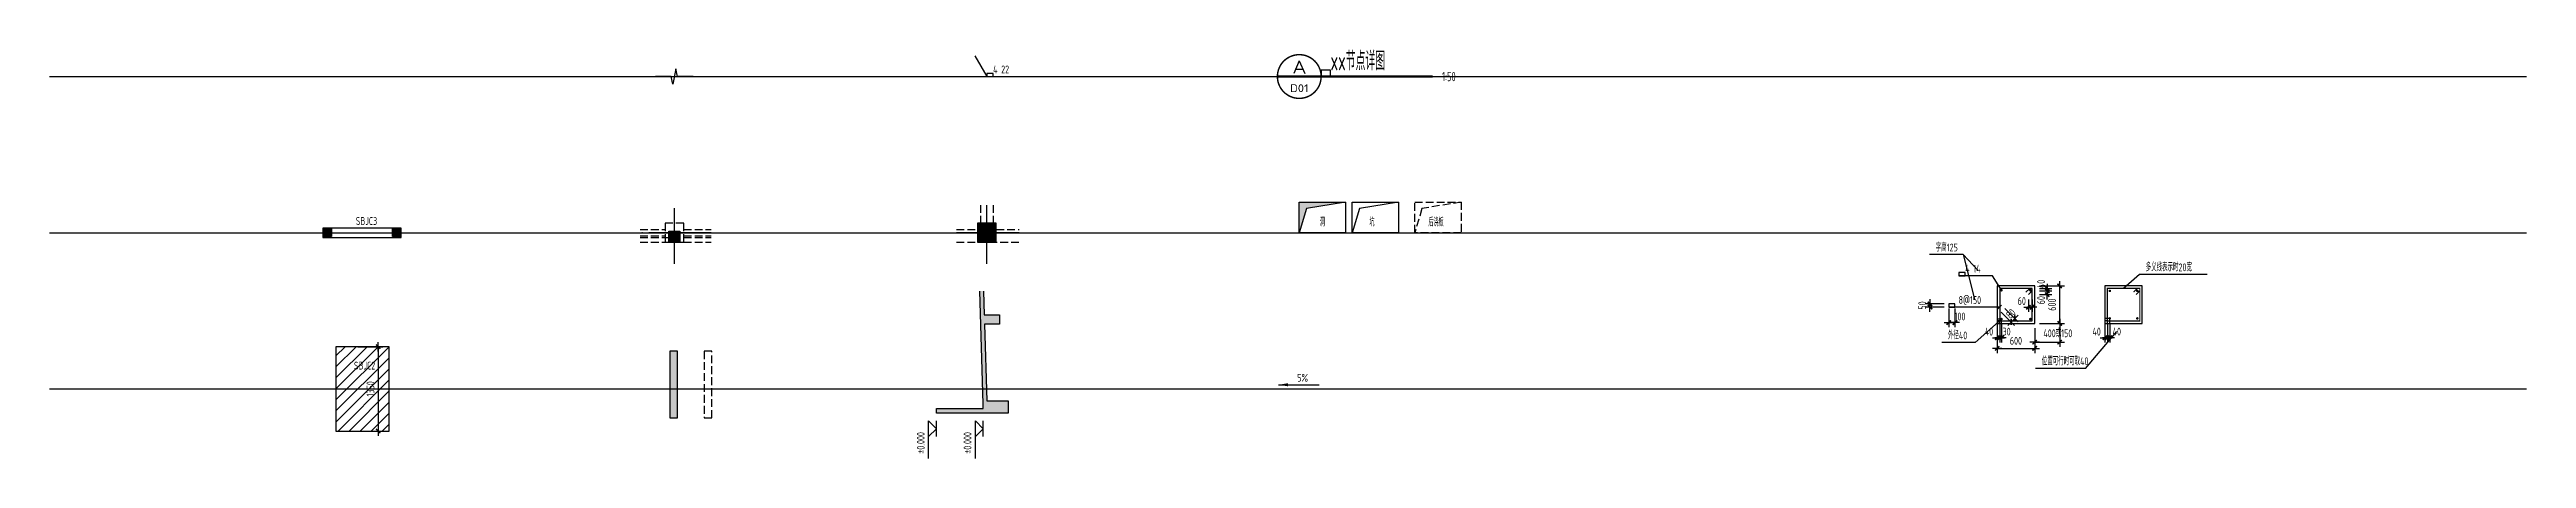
# Model space of a CAD drawing. Extents: x -469675 to 2400000, y -476501 to 2085364.
# Drawn here: x 0 to 39639, y -283615 to -277068 of the extents above; entities that cross this region are included whole.
import ezdxf
from ezdxf.enums import TextEntityAlignment as Align

# ---------------------------------------------------------------- set-up
doc = ezdxf.new("R2010")
doc.units = 0
doc.header["$LTSCALE"] = 1000
doc.header["$MEASUREMENT"] = 0
doc.linetypes.add('DASH', pattern=[0.35, 0.25, -0.1])
doc.linetypes.add('DOTE', pattern=[2.42, 2, -0.2, 0.02, -0.2])
doc.layers.get('0').update_dxf_attribs({"linetype": 'CONTINUOUS', "lineweight": 20})
doc.layers.get('Defpoints').update_dxf_attribs({"linetype": 'CONTINUOUS'})
for name, color, linetype in [('C-AXIS_DOTE', 1, 'DOTE'), ('C-BASE_WALL', 2, 'CONTINUOUS'), ('C-BASE_WALL_HATCH', 253, 'CONTINUOUS'), ('C-BASE_WALL_UNDER', 6, 'DASH'), ('C-BEAM', 4, 'DASH'), ('C-COLU', 2, 'CONTINUOUS'), ('C-COLU_HATCH', 253, 'CONTINUOUS'), ('C-COLU_UNDER', 6, 'DASH'), ('C-DETAIL', 3, 'CONTINUOUS'), ('C-DETAIL_DIM', 3, 'CONTINUOUS'), ('C-DETAIL_REIN', 40, 'CONTINUOUS'), ('C-DETAIL_TEXT', 4, 'CONTINUOUS'), ('C-LAYER1', 3, 'CONTINUOUS'), ('C-LAYER2', 3, 'CONTINUOUS'), ('C-PLAN_TEXT', 3, 'CONTINUOUS'), ('C-SLAB', 7, 'CONTINUOUS'), ('C-SLAB_HOLE', 252, 'CONTINUOUS')]:
    doc.layers.add(name, color=color, linetype=linetype)
doc.layers.add('C-注释', color=30, linetype='CONTINUOUS', plot=False)
doc.styles.add('COMPLEX', font='complex.shx', dxfattribs={"bigfont": 'gbhzfs.shx'})
doc.styles.add('DIM_FONT', font='gbxwxt.shx', dxfattribs={"width": 0.7, "bigfont": 'gbhzfs.shx'})
doc.styles.add('GBSTYLE', font='gbxwxt.shx', dxfattribs={"width": 0.7, "bigfont": 'gbhzfs.shx'})
doc.dimstyles.new('LEADER50', dxfattribs={"dimscale": 0.5, "dimtxt": 280, "dimasz": 300, "dimexe": 150, "dimexo": 150, "dimgap": 120, "dimtad": 1, "dimdec": 0, "dimzin": 0, "dimdsep": 46, "dimtxsty": 'DIM_FONT', "dimcen": 0.09, "dimclrd": 3, "dimclre": 3, "dimclrt": 7, "dimazin": 0, "dimtfac": 1, "dimtdec": 0, "dimtix": 1, "dimtmove": 2, "dimatfit": 3, "dimfxl": 0, "dimtolj": 1, "dimtzin": 0, "dimarcsym": 0})
doc.dimstyles.new('XB DIMN50', dxfattribs={"dimscale": 0.5, "dimtxt": 250, "dimasz": 1, "dimexe": 150, "dimexo": 150, "dimgap": 120, "dimtad": 1, "dimdec": 0, "dimzin": 0, "dimdsep": 46, "dimtxsty": 'DIM_FONT', "dimblk": '_dimx', "dimcen": 0.09, "dimclrd": 3, "dimclre": 3, "dimclrt": 7, "dimazin": 0, "dimtfac": 1, "dimtdec": 0, "dimtix": 1, "dimtmove": 2, "dimatfit": 3, "dimldrblk": '_dimx', "dimfxl": 0, "dimtolj": 1, "dimtzin": 0, "dimarcsym": 0})

msp = doc.modelspace()

# ---------------------------------------------------------------- texts
at = {"layer": 'C-DETAIL_TEXT', "color": 30, "ltscale": 0.5, "style": 'GBSTYLE', "width": 0.7}
msp.add_text('xx节点详图', height=300, rotation=0.00000003, dxfattribs=at).set_placement((20500, -277400))
at = {"layer": 'C-DETAIL_TEXT', "ltscale": 0.5, "style": 'GBSTYLE', "width": 0.7}
msp.add_text('4%%16022 ', height=125, rotation=359.99999995, dxfattribs=at).set_placement((15100, -277450))
at = {"layer": 'C-DETAIL_TEXT', "color": 3, "ltscale": 0.5, "style": 'GBSTYLE', "width": 0.7}
msp.add_text('1:50', height=150, rotation=359.99999987, dxfattribs=at).set_placement((22285, -277575))
at = {"layer": 'C-DETAIL_TEXT', "ltscale": 0.25, "style": 'GBSTYLE', "width": 0.7}
for s, p in [('4%%16014', (30657.5116, -280639.2816)), ('%%1608@150', (30492.8096, -281140.3274))]:
    msp.add_text(s, height=125, rotation=359.99999995, dxfattribs=at).set_placement(p)
at = {"layer": 'C-DETAIL_TEXT', "ltscale": 0.5}
for tag, text, height, style, width, p, p2 in [('A', '', 200, 'COMPLEX', 1.166667, (19900, -277450), (20100, -277450)), ('D01', '-', 125, 'GBSTYLE', 0.969231, (19850, -277750), (20150, -277750))]:
    msp.add_attdef(tag, text=text, height=height, dxfattribs=dict(at, style=style, width=width)).set_placement(p, p2, align=Align.FIT)
at = {"layer": 'C-LAYER2', "ltscale": 0.5, "style": 'GBSTYLE', "width": 0.7}
for s, p in [('SBJC3', (5071.8898, -279812.5)), ('SBJC2', (5041.8944, -282127.9864))]:
    msp.add_text(s, height=125, dxfattribs=at).set_placement(p, align=Align.MIDDLE)
at = {"layer": 'C-PLAN_TEXT', "ltscale": 0.5, "style": 'GBSTYLE', "width": 0.7}
msp.add_text('5%%%', height=125, rotation=359.99999995, dxfattribs=at).set_placement((19967.9204, -282384.9758))
at = {"layer": 'C-SLAB', "ltscale": 0.5, "style": 'GBSTYLE', "width": 0.65}
for s, p in [('洞', (20328.7408, -279896.9577)), ('坑', (21121.2631, -279896.9577)), ('后浇板', (22066.6609, -279896.9577))]:
    msp.add_text(s, height=125, dxfattribs=at).set_placement(p)
at = {"layer": 'C-注释', "color": 30, "ltscale": 0.25, "style": 'GBSTYLE', "width": 0.7}
for s, p in [('字高125', (30185.7666, -280299.9086)), ('多义线表示时20宽', (33545.6721, -280616.9645)), ('外径40', (30381.2062, -281707.4207)), ('位置可行时可取40', (31883.28, -282121.64))]:
    msp.add_text(s, height=125, rotation=359.99999995, dxfattribs=at).set_placement(p)

# ---------------------------------------------------------------- blocks, each defined once
blk = doc.blocks.new('_dimx')
blk.add_line((-150, 0), (150, 0))
at = {"const_width": 50}
blk.add_lwpolyline([(-70, -70), (70, 70)], dxfattribs=at)
blk = doc.blocks.new('*D249')
at = {"layer": 'C-LAYER2', "color": 3, "lineweight": -2, "ltscale": 0.5, "transparency": 16777216}
for p, q in [((4934, -281825), (5334, -281825)), ((5259, -281825), (5259, -283175)), ((4934, -283175), (5334, -283175))]:
    blk.add_line(p, q, dxfattribs=at)
at = {"layer": 'Defpoints', "color": 0, "ltscale": 0.5, "transparency": 16777216}
for p in [(4859, -281825), (4859, -283175), (5259, -283175)]:
    blk.add_point(p, dxfattribs=at)
at = {"layer": 'C-LAYER2', "color": 3, "lineweight": -2, "ltscale": 0.5, "transparency": 16777216, "xscale": 0.5, "yscale": 0.5, "zscale": 0.5}
for p, rotation in [((5259, -281825), 90), ((5259, -283175), 270)]:
    blk.add_blockref('_dimx', p, dxfattribs=dict(at, rotation=rotation))
at = {"layer": 'C-LAYER2', "color": 7, "ltscale": 0.5, "transparency": 16777216, "insert": (5136, -282500), "char_height": 125, "attachment_point": 5, "rotation": 90, "style": 'DIM_FONT'}
blk.add_mtext('\\A1;1350', dxfattribs=at)
blk = doc.blocks.new('BG_symbol')
at = {"layer": 'C-LAYER1', "ltscale": 100}
for p, q in [((250, 0), (0, 250)), ((1200, 250), (0, 250)), ((500, 0), (0, 0)), ((500, 250), (250, 0))]:
    blk.add_line(p, q, dxfattribs=at)
blk = doc.blocks.new('BG')
at = {"layer": 'C-PLAN_TEXT'}
blk.add_blockref('BG_symbol', (0, 0), dxfattribs=at)
at = {"layer": 'C-PLAN_TEXT', "style": 'GBSTYLE', "width": 0.7}
blk.add_attdef('标高', text='', height=250, dxfattribs=at).set_placement((700, 500), align=Align.MIDDLE)
blk = doc.blocks.new('*D416')
at = {"layer": 'C-DETAIL_DIM', "color": 3, "lineweight": -2, "ltscale": 0.25, "transparency": 16777216}
for p, q in [((31169, -281527), (31169, -281927)), ((31769, -281527), (31769, -281927)), ((31170, -281852), (31769, -281852))]:
    blk.add_line(p, q, dxfattribs=at)
at = {"layer": 'Defpoints', "color": 0, "ltscale": 0.25, "transparency": 16777216}
for p in [(31169, -281452), (31769, -281452), (31769, -281852)]:
    blk.add_point(p, dxfattribs=at)
at = {"layer": 'C-DETAIL_DIM', "color": 3, "lineweight": -2, "ltscale": 0.25, "transparency": 16777216, "xscale": 0.5, "yscale": 0.5, "zscale": 0.5, "rotation": 180}
blk.add_blockref('_dimx', (31169, -281852), dxfattribs=at)
at = {"layer": 'C-DETAIL_DIM', "color": 3, "lineweight": -2, "ltscale": 0.25, "transparency": 16777216, "xscale": 0.5, "yscale": 0.5, "zscale": 0.5}
blk.add_blockref('_dimx', (31769, -281852), dxfattribs=at)
at = {"layer": 'C-DETAIL_DIM', "color": 7, "ltscale": 0.25, "transparency": 16777216, "insert": (31469, -281730), "char_height": 125, "attachment_point": 5, "style": 'DIM_FONT'}
blk.add_mtext('\\A1;600', dxfattribs=at)
blk = doc.blocks.new('*D417')
at = {"layer": 'C-DETAIL_DIM', "color": 3, "lineweight": -2, "ltscale": 0.25, "transparency": 16777216}
for p, q in [((31844, -280852), (32244, -280852)), ((32169, -281452), (32169, -280853)), ((31844, -281452), (32244, -281452))]:
    blk.add_line(p, q, dxfattribs=at)
at = {"layer": 'Defpoints', "color": 0, "ltscale": 0.25, "transparency": 16777216}
for p in [(31769, -280852), (32169, -280852), (31769, -281452)]:
    blk.add_point(p, dxfattribs=at)
at = {"layer": 'C-DETAIL_DIM', "color": 3, "lineweight": -2, "ltscale": 0.25, "transparency": 16777216, "xscale": 0.5, "yscale": 0.5, "zscale": 0.5}
for p, rotation in [((32169, -280852), 90), ((32169, -281452), 270)]:
    blk.add_blockref('_dimx', p, dxfattribs=dict(at, rotation=rotation))
at = {"layer": 'C-DETAIL_DIM', "color": 7, "ltscale": 0.25, "transparency": 16777216, "insert": (32047, -281152), "char_height": 125, "attachment_point": 5, "rotation": 90, "style": 'DIM_FONT'}
blk.add_mtext('\\A1;600', dxfattribs=at)
blk = doc.blocks.new('*D418')
at = {"layer": 'C-注释', "color": 3, "lineweight": -2, "ltscale": 0.25, "transparency": 16777216}
for p, q in [((31169, -281682), (31168, -281682)), ((31169, -281457), (31169, -281757)), ((31169, -281682), (31209, -281682)), ((31209, -281457), (31209, -281757)), ((31210, -281682), (31210, -281682))]:
    blk.add_line(p, q, dxfattribs=at)
at = {"layer": 'Defpoints', "color": 0, "ltscale": 0.25, "transparency": 16777216}
for p in [(31169, -281382), (31209, -281382), (31209, -281682)]:
    blk.add_point(p, dxfattribs=at)
at = {"layer": 'C-注释', "color": 3, "lineweight": -2, "ltscale": 0.25, "transparency": 16777216, "xscale": 0.5, "yscale": 0.5, "zscale": 0.5}
blk.add_blockref('_dimx', (31169, -281682), dxfattribs=at)
at = {"layer": 'C-注释', "color": 3, "lineweight": -2, "ltscale": 0.25, "transparency": 16777216, "xscale": 0.5, "yscale": 0.5, "zscale": 0.5, "rotation": 180}
blk.add_blockref('_dimx', (31209, -281682), dxfattribs=at)
at = {"layer": 'C-注释', "color": 7, "ltscale": 0.25, "transparency": 16777216, "insert": (31038, -281584), "char_height": 125, "attachment_point": 5, "style": 'DIM_FONT'}
blk.add_mtext('\\A1;40', dxfattribs=at)
blk = doc.blocks.new('*D419')
at = {"layer": 'C-注释', "color": 3, "lineweight": -2, "ltscale": 0.25, "transparency": 16777216}
for p, q in [((31209, -281682), (31208, -281682)), ((31209, -281457), (31209, -281757)), ((31209, -281682), (31239, -281682)), ((31239, -281457), (31239, -281757)), ((31240, -281682), (31240, -281682))]:
    blk.add_line(p, q, dxfattribs=at)
at = {"layer": 'Defpoints', "color": 0, "ltscale": 0.25, "transparency": 16777216}
for p in [(31209, -281382), (31239, -281382), (31239, -281682)]:
    blk.add_point(p, dxfattribs=at)
at = {"layer": 'C-注释', "color": 3, "lineweight": -2, "ltscale": 0.25, "transparency": 16777216, "xscale": 0.5, "yscale": 0.5, "zscale": 0.5}
blk.add_blockref('_dimx', (31209, -281682), dxfattribs=at)
at = {"layer": 'C-注释', "color": 3, "lineweight": -2, "ltscale": 0.25, "transparency": 16777216, "xscale": 0.5, "yscale": 0.5, "zscale": 0.5, "rotation": 180}
blk.add_blockref('_dimx', (31239, -281682), dxfattribs=at)
at = {"layer": 'C-注释', "color": 7, "ltscale": 0.25, "transparency": 16777216, "insert": (31320, -281584), "char_height": 125, "attachment_point": 5, "style": 'DIM_FONT'}
blk.add_mtext('\\A1;30', dxfattribs=at)
blk = doc.blocks.new('*D420')
at = {"layer": 'C-注释', "color": 3, "lineweight": -2, "ltscale": 0.25, "transparency": 16777216}
for p, q in [((31234, -281272), (31446, -281484)), ((31290, -281215), (31503, -281427)), ((31393, -281431), (31392, -281431)), ((31393, -281431), (31450, -281374)), ((31450, -281374), (31450, -281373))]:
    blk.add_line(p, q, dxfattribs=at)
at = {"layer": 'Defpoints', "color": 0, "ltscale": 0.25, "transparency": 16777216}
for p in [(31181, -281219), (31237, -281162), (31450, -281374)]:
    blk.add_point(p, dxfattribs=at)
at = {"layer": 'C-注释', "color": 3, "lineweight": -2, "ltscale": 0.25, "transparency": 16777216, "xscale": 0.5, "yscale": 0.5, "zscale": 0.5}
for p, rotation in [((31393, -281431), 45), ((31450, -281374), 225)]:
    blk.add_blockref('_dimx', p, dxfattribs=dict(at, rotation=rotation))
at = {"layer": 'C-注释', "color": 7, "ltscale": 0.25, "transparency": 16777216, "insert": (31387, -281298), "char_height": 125, "attachment_point": 5, "rotation": 45, "style": 'DIM_FONT'}
blk.add_mtext('\\A1;80', dxfattribs=at)
blk = doc.blocks.new('*D421')
at = {"layer": 'C-注释', "color": 3, "lineweight": -2, "ltscale": 0.25, "transparency": 16777216}
for p, q in [((30393, -281215), (30393, -281515)), ((30493, -281215), (30493, -281515)), ((30392, -281440), (30392, -281440)), ((30393, -281440), (30493, -281440)), ((30493, -281440), (30494, -281440))]:
    blk.add_line(p, q, dxfattribs=at)
at = {"layer": 'Defpoints', "color": 0, "ltscale": 0.25, "transparency": 16777216}
for p in [(30393, -281140), (30493, -281140), (30493, -281440)]:
    blk.add_point(p, dxfattribs=at)
at = {"layer": 'C-注释', "color": 3, "lineweight": -2, "ltscale": 0.25, "transparency": 16777216, "xscale": 0.5, "yscale": 0.5, "zscale": 0.5}
blk.add_blockref('_dimx', (30393, -281440), dxfattribs=at)
at = {"layer": 'C-注释', "color": 3, "lineweight": -2, "ltscale": 0.25, "transparency": 16777216, "xscale": 0.5, "yscale": 0.5, "zscale": 0.5, "rotation": 180}
blk.add_blockref('_dimx', (30493, -281440), dxfattribs=at)
at = {"layer": 'C-注释', "color": 7, "ltscale": 0.25, "transparency": 16777216, "insert": (30574, -281342), "char_height": 125, "attachment_point": 5, "style": 'DIM_FONT'}
blk.add_mtext('\\A1;100', dxfattribs=at)
blk = doc.blocks.new('*D422')
at = {"layer": 'C-注释', "color": 3, "lineweight": -2, "ltscale": 0.25, "transparency": 16777216}
for p, q in [((30318, -281140), (30018, -281140)), ((30318, -281190), (30018, -281190)), ((30093, -281140), (30093, -281139)), ((30093, -281140), (30093, -281190)), ((30093, -281191), (30093, -281191))]:
    blk.add_line(p, q, dxfattribs=at)
at = {"layer": 'Defpoints', "color": 0, "ltscale": 0.25, "transparency": 16777216}
for p in [(30093, -281190), (30393, -281140), (30393, -281190)]:
    blk.add_point(p, dxfattribs=at)
at = {"layer": 'C-注释', "color": 3, "lineweight": -2, "ltscale": 0.25, "transparency": 16777216, "xscale": 0.5, "yscale": 0.5, "zscale": 0.5}
for p, rotation in [((30093, -281140), 270), ((30093, -281190), 90)]:
    blk.add_blockref('_dimx', p, dxfattribs=dict(at, rotation=rotation))
at = {"layer": 'C-注释', "color": 7, "ltscale": 0.25, "transparency": 16777216, "insert": (29970, -281165), "char_height": 125, "attachment_point": 5, "rotation": 90, "style": 'DIM_FONT'}
blk.add_mtext('\\A1;50', dxfattribs=at)
blk = doc.blocks.new('*D423')
at = {"layer": 'C-注释', "color": 3, "lineweight": -2, "ltscale": 0.25, "transparency": 16777216}
for p, q in [((31669, -281192), (31668, -281192)), ((31669, -281067), (31669, -281267)), ((31669, -281192), (31729, -281192)), ((31729, -281067), (31729, -281267)), ((31730, -281192), (31730, -281192))]:
    blk.add_line(p, q, dxfattribs=at)
at = {"layer": 'Defpoints', "color": 0, "ltscale": 0.25, "transparency": 16777216}
for p in [(31669, -280992), (31729, -280992), (31729, -281192)]:
    blk.add_point(p, dxfattribs=at)
at = {"layer": 'C-注释', "color": 3, "lineweight": -2, "ltscale": 0.25, "transparency": 16777216, "xscale": 0.5, "yscale": 0.5, "zscale": 0.5}
blk.add_blockref('_dimx', (31669, -281192), dxfattribs=at)
at = {"layer": 'C-注释', "color": 3, "lineweight": -2, "ltscale": 0.25, "transparency": 16777216, "xscale": 0.5, "yscale": 0.5, "zscale": 0.5, "rotation": 180}
blk.add_blockref('_dimx', (31729, -281192), dxfattribs=at)
at = {"layer": 'C-注释', "color": 7, "ltscale": 0.25, "transparency": 16777216, "insert": (31563, -281094), "char_height": 125, "attachment_point": 5, "style": 'DIM_FONT'}
blk.add_mtext('\\A1;60', dxfattribs=at)
blk = doc.blocks.new('*D424')
at = {"layer": 'C-注释', "color": 3, "lineweight": -2, "ltscale": 0.25, "transparency": 16777216}
for p, q in [((31844, -280932), (32044, -280932)), ((31844, -280992), (32044, -280992)), ((31969, -280932), (31969, -280931)), ((31969, -280992), (31969, -280932)), ((31969, -280993), (31969, -280993))]:
    blk.add_line(p, q, dxfattribs=at)
at = {"layer": 'Defpoints', "color": 0, "ltscale": 0.25, "transparency": 16777216}
for p in [(31769, -280932), (31769, -280992), (31969, -280932)]:
    blk.add_point(p, dxfattribs=at)
at = {"layer": 'C-注释', "color": 3, "lineweight": -2, "ltscale": 0.25, "transparency": 16777216, "xscale": 0.5, "yscale": 0.5, "zscale": 0.5}
for p, rotation in [((31969, -280932), 270), ((31969, -280992), 90)]:
    blk.add_blockref('_dimx', p, dxfattribs=dict(at, rotation=rotation))
at = {"layer": 'C-注释', "color": 7, "ltscale": 0.25, "transparency": 16777216, "insert": (31871, -281080), "char_height": 125, "attachment_point": 5, "rotation": 90, "style": 'DIM_FONT'}
blk.add_mtext('\\A1;60', dxfattribs=at)
blk = doc.blocks.new('*D425')
at = {"layer": 'C-注释', "color": 3, "lineweight": -2, "ltscale": 0.25, "transparency": 16777216}
for p, q in [((31769, -281527), (31769, -281827)), ((31770, -281752), (32169, -281752)), ((32169, -281527), (32169, -281827))]:
    blk.add_line(p, q, dxfattribs=at)
at = {"layer": 'Defpoints', "color": 0, "ltscale": 0.25, "transparency": 16777216}
for p in [(31769, -281452), (32169, -281452), (32169, -281752)]:
    blk.add_point(p, dxfattribs=at)
at = {"layer": 'C-注释', "color": 3, "lineweight": -2, "ltscale": 0.25, "transparency": 16777216, "xscale": 0.5, "yscale": 0.5, "zscale": 0.5, "rotation": 180}
blk.add_blockref('_dimx', (31769, -281752), dxfattribs=at)
at = {"layer": 'C-注释', "color": 3, "lineweight": -2, "ltscale": 0.25, "transparency": 16777216, "xscale": 0.5, "yscale": 0.5, "zscale": 0.5}
blk.add_blockref('_dimx', (32169, -281752), dxfattribs=at)
at = {"layer": 'C-注释', "color": 7, "ltscale": 0.25, "transparency": 16777216, "insert": (32140, -281612), "char_height": 125, "attachment_point": 5, "style": 'DIM_FONT'}
blk.add_mtext('\\A1;400或150', dxfattribs=at)
blk = doc.blocks.new('*D426')
at = {"layer": 'C-注释', "color": 3, "lineweight": -2, "ltscale": 0.25, "transparency": 16777216}
for p, q in [((31844, -280892), (32044, -280892)), ((31844, -280932), (32044, -280932)), ((31969, -280892), (31969, -280891)), ((31969, -280932), (31969, -280892)), ((31969, -280933), (31969, -280933))]:
    blk.add_line(p, q, dxfattribs=at)
at = {"layer": 'Defpoints', "color": 0, "ltscale": 0.25, "transparency": 16777216}
for p in [(31769, -280892), (31769, -280932), (31969, -280892)]:
    blk.add_point(p, dxfattribs=at)
at = {"layer": 'C-注释', "color": 3, "lineweight": -2, "ltscale": 0.25, "transparency": 16777216, "xscale": 0.5, "yscale": 0.5, "zscale": 0.5}
for p, rotation in [((31969, -280892), 270), ((31969, -280932), 90)]:
    blk.add_blockref('_dimx', p, dxfattribs=dict(at, rotation=rotation))
at = {"layer": 'C-注释', "color": 7, "ltscale": 0.25, "transparency": 16777216, "insert": (31871, -280821), "char_height": 125, "attachment_point": 5, "rotation": 90, "style": 'DIM_FONT'}
blk.add_mtext('\\A1;40', dxfattribs=at)
blk = doc.blocks.new('*D427')
at = {"layer": 'C-注释', "color": 3, "lineweight": -2, "ltscale": 0.25, "transparency": 16777216}
for p, q in [((32891, -281682), (32891, -281682)), ((32892, -281457), (32892, -281757)), ((32892, -281682), (32932, -281682)), ((32932, -281457), (32932, -281757)), ((32932, -281682), (32933, -281682))]:
    blk.add_line(p, q, dxfattribs=at)
at = {"layer": 'Defpoints', "color": 0, "ltscale": 0.25, "transparency": 16777216}
for p in [(32892, -281382), (32932, -281382), (32932, -281682)]:
    blk.add_point(p, dxfattribs=at)
at = {"layer": 'C-注释', "color": 3, "lineweight": -2, "ltscale": 0.25, "transparency": 16777216, "xscale": 0.5, "yscale": 0.5, "zscale": 0.5}
blk.add_blockref('_dimx', (32892, -281682), dxfattribs=at)
at = {"layer": 'C-注释', "color": 3, "lineweight": -2, "ltscale": 0.25, "transparency": 16777216, "xscale": 0.5, "yscale": 0.5, "zscale": 0.5, "rotation": 180}
blk.add_blockref('_dimx', (32932, -281682), dxfattribs=at)
at = {"layer": 'C-注释', "color": 7, "ltscale": 0.25, "transparency": 16777216, "insert": (32761, -281584), "char_height": 125, "attachment_point": 5, "style": 'DIM_FONT'}
blk.add_mtext('\\A1;40', dxfattribs=at)
blk = doc.blocks.new('*D428')
at = {"layer": 'C-注释', "color": 3, "lineweight": -2, "ltscale": 0.25, "transparency": 16777216}
for p, q in [((32931, -281682), (32931, -281682)), ((32932, -281457), (32932, -281757)), ((32932, -281682), (32972, -281682)), ((32972, -281457), (32972, -281757)), ((32972, -281682), (32973, -281682))]:
    blk.add_line(p, q, dxfattribs=at)
at = {"layer": 'Defpoints', "color": 0, "ltscale": 0.25, "transparency": 16777216}
for p in [(32932, -281382), (32972, -281382), (32972, -281682)]:
    blk.add_point(p, dxfattribs=at)
at = {"layer": 'C-注释', "color": 3, "lineweight": -2, "ltscale": 0.25, "transparency": 16777216, "xscale": 0.5, "yscale": 0.5, "zscale": 0.5}
blk.add_blockref('_dimx', (32932, -281682), dxfattribs=at)
at = {"layer": 'C-注释', "color": 3, "lineweight": -2, "ltscale": 0.25, "transparency": 16777216, "xscale": 0.5, "yscale": 0.5, "zscale": 0.5, "rotation": 180}
blk.add_blockref('_dimx', (32972, -281682), dxfattribs=at)
at = {"layer": 'C-注释', "color": 7, "ltscale": 0.25, "transparency": 16777216, "insert": (33084, -281584), "char_height": 125, "attachment_point": 5, "style": 'DIM_FONT'}
blk.add_mtext('\\A1;40', dxfattribs=at)

# ---------------------------------------------------------------- dimensions: what is measured, and where the dimension line sits
at = {"layer": 'C-DETAIL_DIM', "ltscale": 0.25}
dim = msp.add_linear_dim(base=(32169.1061, -280852.1222), p1=(31769.1061, -281452.1222), p2=(31769.1061, -280852.1222), angle=90, dimstyle='XB DIMN50', dxfattribs=at)
dim.commit()
dim.dimension.update_dxf_attribs({"geometry": '*D417', "text_midpoint": (32046.6061, -281152.1222)})
dim = msp.add_linear_dim(base=(31769.1061, -281852.1222), p1=(31169.1061, -281452.1222), p2=(31769.1061, -281452.1222), dimstyle='XB DIMN50', dxfattribs=at)
dim.commit()
dim.dimension.update_dxf_attribs({"geometry": '*D416', "text_midpoint": (31469.1061, -281729.6222)})
at = {"layer": 'C-LAYER2', "ltscale": 0.5}
dim = msp.add_linear_dim(base=(5258.9368, -283175), p1=(4858.9368, -281825), p2=(4858.9368, -283175), angle=90, dimstyle='XB DIMN50', dxfattribs=at)
dim.commit()
dim.dimension.update_dxf_attribs({"geometry": '*D249', "text_midpoint": (5136.4368, -282500)})
at = {"layer": 'C-注释', "color": 30, "ltscale": 0.25}
for base, p1, p2, picture, middle in [((31729.1061, -281192.1222), (31669.1061, -280992.1222), (31729.1061, -280992.1222), '*D423', (31563.313, -281094.1222)), ((30492.8096, -281440.3274), (30392.8096, -281140.3274), (30492.8096, -281140.3274), '*D421', (30573.5237, -281342.3274)), ((31209.1061, -281682.1222), (31169.1061, -281382.1222), (31209.1061, -281382.1222), '*D418', (31038.0466, -281584.1222)), ((31239.1061, -281682.1222), (31209.1061, -281382.1222), (31239.1061, -281382.1222), '*D419', (31319.8201, -281584.1222)), ((32931.8153, -281682.1222), (32891.8153, -281382.1222), (32931.8153, -281382.1222), '*D427', (32760.7559, -281584.1222)), ((32971.8153, -281682.1222), (32931.8153, -281382.1222), (32971.8153, -281382.1222), '*D428', (33084.4341, -281584.1222))]:
    dim = msp.add_linear_dim(base=base, p1=p1, p2=p2, dimstyle='XB DIMN50', dxfattribs=at)
    dim.commit()
    dim.dimension.update_dxf_attribs({"geometry": picture, "text_midpoint": middle, "dimtype": 160})
for base, p1, p2, angle, picture, middle in [((31969.1061, -280892.1222), (31769.1061, -280932.1222), (31769.1061, -280892.1222), 90, '*D426', (31871.1061, -280821.4082)), ((31969.1061, -280932.1222), (31769.1061, -280992.1222), (31769.1061, -280932.1222), 90, '*D424', (31871.1061, -281080.0251)), ((31449.5224, -281374.1752), (31180.8218, -281218.6117), (31237.3904, -281162.0431), 45, '*D420', (31387.297, -281297.8076))]:
    dim = msp.add_linear_dim(base=base, p1=p1, p2=p2, angle=angle, dimstyle='XB DIMN50', dxfattribs=at)
    dim.commit()
    dim.dimension.update_dxf_attribs({"geometry": picture, "text_midpoint": middle, "dimtype": 160})
dim = msp.add_linear_dim(base=(30092.8096, -281190.3274), p1=(30392.8096, -281140.3274), p2=(30392.8096, -281190.3274), angle=270, dimstyle='XB DIMN50', dxfattribs=at)
dim.commit()
dim.dimension.update_dxf_attribs({"geometry": '*D422', "text_midpoint": (29970.3096, -281165.3274)})
dim = msp.add_linear_dim(base=(32169.1061, -281752.1222), p1=(31769.1061, -281452.1222), p2=(32169.1061, -281452.1222), text='<>或150', dimstyle='XB DIMN50', dxfattribs=at)
dim.commit()
dim.dimension.update_dxf_attribs({"geometry": '*D425', "text_midpoint": (32139.742, -281611.859), "dimtype": 160})

# ---------------------------------------------------------------- hatches: boundary and pattern name
at = {"layer": 'C-LAYER1', "ltscale": 0.5}
msp.add_hatch(color=252, dxfattribs=at).paths.add_polyline_path([(14946.5313, -280933.7693), (14886.5029, -280933.7693), (14942.07, -282739.7004), (14942.07, -282814.7004), (14192.07, -282814.7004), (14192.07, -282889.7004), (15342.07, -282889.7004), (15342.07, -282689.7004), (15000.5599, -282689.7004), (14962.8676, -281464.7004), (15200.5315, -281464.7004), (15200.5315, -281314.7004), (14958.2522, -281314.7004)])
at = {"layer": 'C-LAYER2', "ltscale": 0.5}
h = msp.add_hatch(dxfattribs=at)
h.set_pattern_fill('ANSI31', color=256, scale=1000, style=0)
h.set_pattern_definition([(45, (-73141.11, -298000), (-88.38835, 88.38835), [])])
h.paths.add_polyline_path([(5433.8925, -281825), (4583.8925, -281825), (4583.8925, -283175), (5433.8925, -283175)])
h.paths.add_polyline_path([(4829.7258, -282008.75), (5188.0592, -282008.75), (5188.0592, -282196.25), (4829.7258, -282196.25)], flags=24)
h.paths.add_polyline_path([(5042.6868, -282685.4167), (5042.6868, -282314.5833), (5230.1868, -282314.5833), (5230.1868, -282685.4167)], flags=24)

# ---------------------------------------------------------------- linework, layer by layer
at = {"layer": 'C-AXIS_DOTE', "ltscale": 0.5}
for p, q in [((10000, -280500), (10000, -279605.7598)), ((15000, -280500), (15000, -279557.6456)), ((10590.253, -280000), (9449.916, -280000)), ((15517.0466, -280000), (14514.0637, -280000))]:
    msp.add_line(p, q, dxfattribs=at)
at = {"layer": 'C-BASE_WALL', "ltscale": 0.5}
msp.add_lwpolyline([(10049.4463, -281897.677), (9924.4463, -281897.677), (9924.4463, -282964.4952), (10049.4463, -282964.4952)], close=True, dxfattribs=at)
at = {"layer": 'C-BASE_WALL_HATCH', "ltscale": 0.5}
msp.add_solid([(10049.4463, -282964.4952), (9924.4463, -282964.4952), (10049.4463, -281897.677), (9924.4463, -281897.677)], dxfattribs=at)
at = {"layer": 'C-BASE_WALL_UNDER', "ltscale": 0.5}
msp.add_lwpolyline([(10599.9506, -281897.677), (10474.9506, -281897.677), (10474.9506, -282964.4952), (10599.9506, -282964.4952)], close=True, dxfattribs=at)
at = {"layer": 'C-BEAM', "ltscale": 0.5}
for p, q in [((14900, -279557.6456), (14900, -279850)), ((15100, -279557.6456), (15100, -279850)), ((9449.916, -279950), (9850, -279950)), ((9449.916, -280050), (9850, -280050)), ((9449.916, -280075), (10590.253, -280075)), ((9449.916, -280150), (10590.253, -280150)), ((10150, -279950), (10590.253, -279950)), ((10150, -280050), (10590.253, -280050)), ((14514.0637, -279950), (14850, -279950)), ((14514.0637, -280150), (15517.0466, -280150)), ((15150, -279950), (15517.0466, -279950))]:
    msp.add_line(p, q, dxfattribs=at)
at = {"layer": 'C-COLU', "ltscale": 0.5}
for points in [[(15150, -279850), (14850, -279850), (14850, -280150), (15150, -280150)], [(9912.5, -279974.9996), (10087.5, -279974.9996), (10087.5, -280149.9996), (9912.5, -280149.9996)]]:
    msp.add_lwpolyline(points, close=True, dxfattribs=at)
at = {"layer": 'C-COLU_HATCH', "ltscale": 0.5}
for points in [[(15150, -280150), (14850, -280150), (15150, -279850), (14850, -279850)], [(9912.5, -280149.9996), (10087.5, -280149.9996), (9912.5, -279974.9996), (10087.5, -279974.9996)]]:
    msp.add_solid(points, dxfattribs=at)
at = {"layer": 'C-COLU_UNDER', "ltscale": 0.5}
msp.add_lwpolyline([(10150, -279850), (9850, -279850), (9850, -280150), (10150, -280150)], close=True, dxfattribs=at)
at = {"layer": 'C-DETAIL', "color": 1, "ltscale": 0.5}
msp.add_lwpolyline([(10300, -277500), (10050, -277500), (10025, -277375), (9975, -277625), (9950, -277500), (9700, -277500)], dxfattribs=at)
at = {"layer": 'C-DETAIL', "ltscale": 0.25}
for points in [[(31169.1061, -281452.1222), (31769.1061, -281452.1222), (31769.1061, -280852.1222), (31169.1061, -280852.1222)], [(32891.8153, -281452.1222), (33491.8153, -281452.1222), (33491.8153, -280852.1222), (32891.8153, -280852.1222)]]:
    msp.add_lwpolyline(points, close=True, dxfattribs=at)
at = {"layer": 'C-DETAIL_REIN', "ltscale": 0.25}
for p, q in [((31689.1061, -280892.1222), (31629.1061, -280952.1222)), ((31729.1061, -280932.1222), (31669.1061, -280992.1222))]:
    msp.add_line(p, q, dxfattribs=at)
msp.add_lwpolyline([(31209.1061, -281412.1222), (31729.1061, -281412.1222), (31729.1061, -280892.1222), (31209.1061, -280892.1222)], close=True, dxfattribs=at)
at = {"layer": 'C-DETAIL_REIN', "ltscale": 0.25, "const_width": 20}
for points in [[(31249.1061, -280922.1222, 1), (31229.1061, -280922.1222, 1)], [(31689.1061, -280922.1222, -1), (31709.1061, -280922.1222, -1)], [(32981.8153, -280932.1222, 1), (32961.8153, -280932.1222, 1)], [(33401.8153, -280932.1222, -1), (33421.8153, -280932.1222, -1)], [(31249.1061, -281382.1222, -1), (31229.1061, -281382.1222, -1)], [(31689.1061, -281382.1222, 1), (31709.1061, -281382.1222, 1)], [(32981.8153, -281372.1222, -1), (32961.8153, -281372.1222, -1)], [(33401.8153, -281372.1222, 1), (33421.8153, -281372.1222, 1)]]:
    msp.add_lwpolyline(points, format="xyb", close=True, dxfattribs=at)
msp.add_lwpolyline([(32931.8153, -281412.1222), (33451.8153, -281412.1222), (33451.8153, -280892.1222), (32931.8153, -280892.1222)], close=True, dxfattribs=at)
for points in [[(33411.8153, -280892.1222), (33351.8153, -280952.1222)], [(33451.8153, -280932.1222), (33391.8153, -280992.1222)]]:
    msp.add_lwpolyline(points, dxfattribs=at)
at = {"layer": 'C-DETAIL_TEXT', "ltscale": 0.25}
for p, q in [((31093.9349, -280689.2816), (30557.5116, -280689.2816)), ((31239.1061, -280922.1222), (31093.9349, -280689.2816)), ((31209.1061, -281190.3274), (30392.8096, -281190.3274)), ((31237.3904, -281162.0431), (31180.8218, -281218.6117))]:
    msp.add_line(p, q, dxfattribs=at)
at = {"layer": 'C-DETAIL_TEXT', "ltscale": 0.5, "flags": 128}
msp.add_lwpolyline([(14807.5499, -277166.6667), (15000, -277500), (15750, -277500)], dxfattribs=at)
at = {"layer": 'C-DETAIL_TEXT', "ltscale": 0.5, "const_width": 23.3333, "flags": 128}
msp.add_lwpolyline([(19650, -277500, 1), (20350, -277500, 1)], format="xyb", close=True, dxfattribs=at)
at = {"layer": 'C-DETAIL_TEXT', "color": 3, "ltscale": 0.5, "const_width": 35, "flags": 128}
msp.add_lwpolyline([(22135, -277500), (19650, -277500)], dxfattribs=at)
at = {"layer": 'C-LAYER1', "color": 2, "ltscale": 0.5, "flags": 128}
msp.add_lwpolyline([(14946.5313, -280933.7693), (14958.2522, -281314.7004), (15200.5315, -281314.7004), (15200.5315, -281464.7004), (14962.8676, -281464.7004), (15000.5599, -282689.7004), (15342.07, -282689.7004), (15342.07, -282889.7004), (14992.07, -282889.7004), (14992.07, -282889.7004), (14192.07, -282889.7004), (14192.07, -282814.7004), (14942.07, -282814.7004), (14942.07, -282739.7004), (14886.5029, -280933.7693)], dxfattribs=at)
at = {"layer": 'C-LAYER2', "color": 1, "linetype": 'DOTE', "ltscale": 0.5}
msp.add_line((4287.5, -280000), (5712.5, -280000), dxfattribs=at)
at = {"layer": 'C-LAYER2', "ltscale": 0.5}
for points in [[(5625, -279925), (4375, -279925), (4375, -280075), (5625, -280075)], [(4512.5, -279937.5), (4512.5, -280062.5), (4387.5, -280062.5), (4387.5, -279937.5)], [(5612.5, -279937.5), (5612.5, -280062.5), (5487.5, -280062.5), (5487.5, -279937.5)], [(4583.8925, -281825), (4583.8925, -283175), (5433.8925, -283175), (5433.8925, -281825)]]:
    msp.add_lwpolyline(points, close=True, dxfattribs=at)
at = {"layer": 'C-LAYER2', "color": 253, "ltscale": 0.5}
for points in [[(4387.5, -279937.5), (4387.5, -280062.5), (4512.5, -279937.5), (4512.5, -280062.5)], [(5487.5, -279937.5), (5487.5, -280062.5), (5612.5, -279937.5), (5612.5, -280062.5)]]:
    msp.add_solid(points, dxfattribs=at)
at = {"layer": 'C-SLAB', "ltscale": 0.5}
for points in [[(20000, -279509.7482), (20741.9671, -279509.7482), (20741.9671, -280000), (20000, -280000)], [(20848.4818, -279509.7482), (21590.4489, -279509.7482), (21590.4489, -280000), (20848.4818, -280000)]]:
    msp.add_lwpolyline(points, close=True, dxfattribs=at)
for points in [[(20741.9671, -279509.7482), (20113.1019, -279613.5522), (20000, -280000)], [(21590.4489, -279509.7482), (20961.5836, -279613.5522), (20848.4818, -280000)]]:
    msp.add_lwpolyline(points, dxfattribs=at)
at = {"layer": 'C-SLAB', "color": 3, "linetype": 'DASH', "ltscale": 0.5}
msp.add_lwpolyline([(21849.2129, -279509.7482), (22591.1801, -279509.7482), (22591.1801, -280000), (21849.2129, -280000)], close=True, dxfattribs=at)
msp.add_lwpolyline([(22591.1801, -279509.7482), (21962.3148, -279613.5522), (21849.2129, -280000)], dxfattribs=at)
at = {"layer": 'C-SLAB_HOLE', "ltscale": 0.5}
msp.add_solid([(20000, -280000), (20000, -279509.7482), (20113.1019, -279613.5522), (20741.9671, -279509.7482)], dxfattribs=at)
at = {"layer": 'C-注释', "color": 30, "ltscale": 0.25}
for p, q in [((30622.1899, -280349.9086), (30085.7666, -280349.9086)), ((30622.1899, -280349.9086), (30861.4087, -280600.4256)), ((30622.1899, -280349.9086), (30808.6493, -281066.0016)), ((33445.6721, -280666.9645), (33191.8153, -280892.1222)), ((34529.0773, -280666.9645), (33445.6721, -280666.9645)), ((30817.6296, -281757.4207), (31239.1061, -281382.1222)), ((30817.6296, -281757.4207), (30281.2062, -281757.4207)), ((32582.2436, -282171.64), (33084.4341, -281584.1222)), ((32582.2436, -282171.64), (31783.28, -282171.64))]:
    msp.add_line(p, q, dxfattribs=at)
at = {"layer": 'C-注释'}
for points in [[(15100, -277450), (15000, -277450), (15000, -277500), (15100, -277500)], [(20500, -277400), (20350, -277400), (20350, -277500), (20500, -277500)], [(30657.5116, -280639.2816), (30557.5116, -280639.2816), (30557.5116, -280689.2816), (30657.5116, -280689.2816)], [(30492.8096, -281140.3274), (30392.8096, -281140.3274), (30392.8096, -281190.3274), (30492.8096, -281190.3274)], [(31169.1061, -281452.1222), (31239.1061, -281452.1222), (31239.1061, -281382.1222), (31169.1061, -281382.1222)], [(31209.1061, -281412.1222), (31169.1061, -281412.1222), (31169.1061, -281452.1222), (31209.1061, -281452.1222)], [(32971.8153, -281372.1222), (32891.8153, -281372.1222), (32891.8153, -281452.1222), (32971.8153, -281452.1222)], [(32931.8153, -281412.1222), (32891.8153, -281412.1222), (32891.8153, -281452.1222), (32931.8153, -281452.1222)]]:
    msp.add_lwpolyline(points, close=True, dxfattribs=at)
at = {"layer": 'Defpoints'}
for p, q in [((0, -277500), (39639.3011, -277500)), ((0, -280000), (39639.3011, -280000)), ((0, -282500), (39639.3011, -282500))]:
    msp.add_line(p, q, dxfattribs=at)

# ---------------------------------------------------------------- block references
at = {"layer": 'C-LAYER1'}
ref = msp.add_blockref('BG', (14192.07, -283014.7004), dxfattribs=dict(at, xscale=-0.5, yscale=0.5, zscale=0.5, rotation=90))
ref.add_attrib('标高', '%%p0.000', dxfattribs={"height": 125, "rotation": 90, "style": 'GBSTYLE', "width": 0.7}).set_placement((13942.07, -283364.7004), align=Align.MIDDLE)
ref = msp.add_blockref('BG', (14942.07, -283014.7004), dxfattribs=dict(at, xscale=-0.5, yscale=0.5, zscale=0.5, rotation=90))
ref.add_attrib('标高', '%%p0.000', dxfattribs={"height": 125, "rotation": 90, "style": 'GBSTYLE', "width": 0.7}).set_placement((14692.07, -283364.7004), align=Align.MIDDLE)

msp.set_redraw_order([(e.dxf.handle, doc.entitydb.next_handle()) for e in msp.query("TEXT MTEXT ATTDEF DIMENSION ARC_DIMENSION")])  # texts and dimensions are drawn at this point

# ---------------------------------------------------------------- leaders
at = {"layer": 'C-PLAN_TEXT', "ltscale": 0.5}
msp.add_leader([(19667.9204, -282434.9758), (20317.9204, -282434.9758)], dimstyle='LEADER50', dxfattribs=at)

doc.saveas('drawing.dxf')
